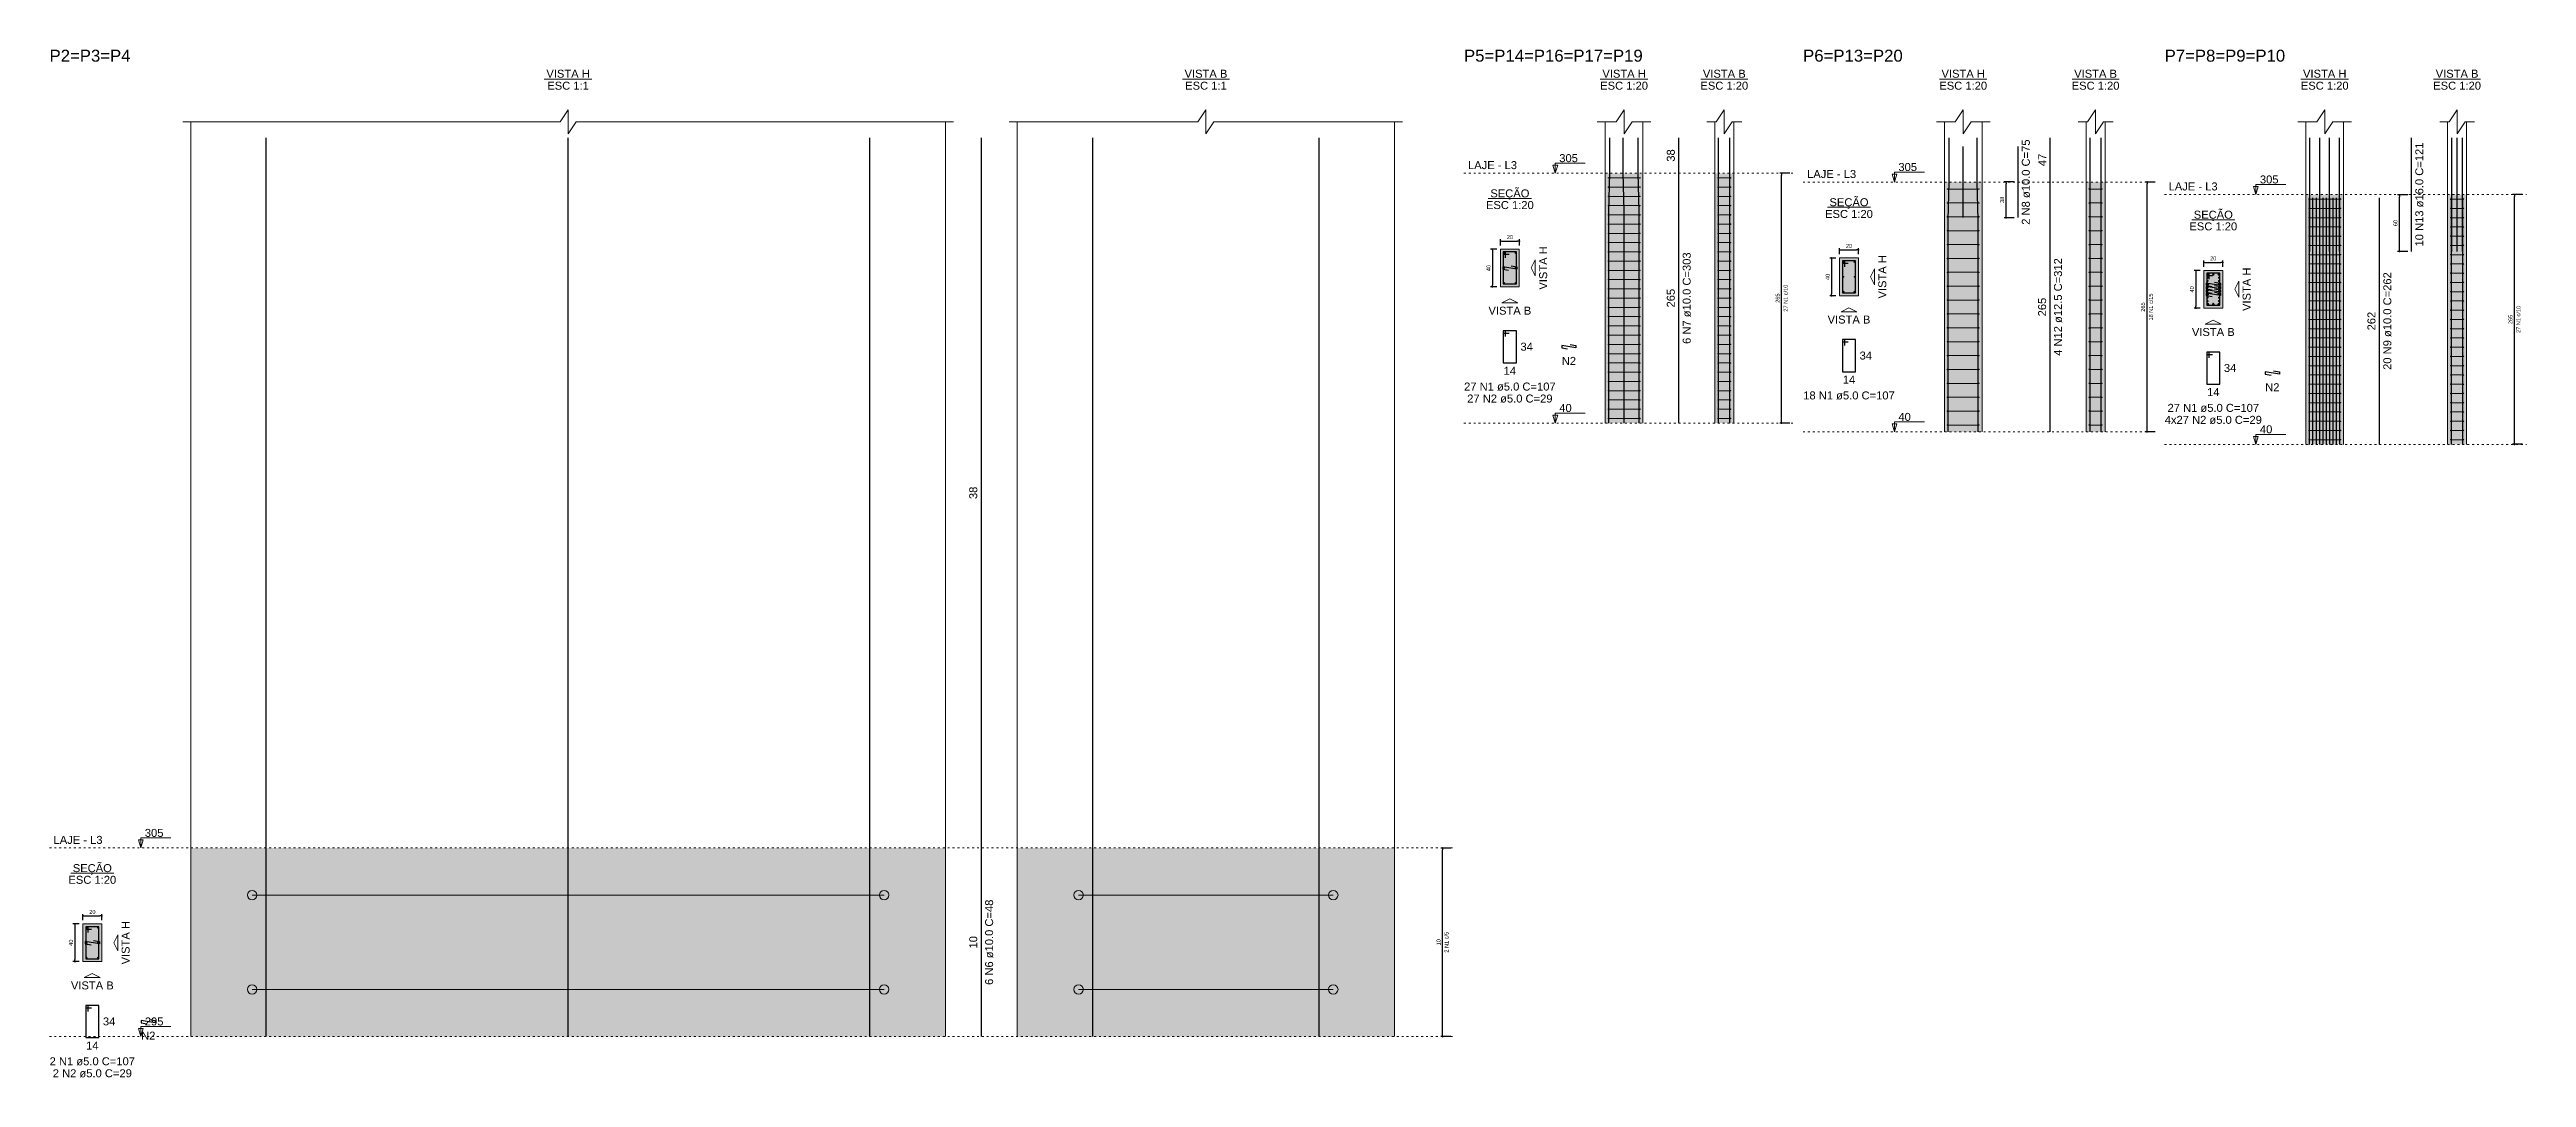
# Model space of a CAD drawing. Header units: millimetres. Extents: x 180 to 11148, y -1598 to 1045.
# Drawn here: x 2258 to 2389.3, y -6.2 to 48.3 of the extents above; entities that cross this region are included whole.
import ezdxf

# ---------------------------------------------------------------- set-up
doc = ezdxf.new("R2010")
doc.units = ezdxf.units.MM
doc.header["$MEASUREMENT"] = 0
doc.linetypes.add('DOT2', pattern=[3.175, 0, -3.175])
for name, color, linetype, lineweight in [('Descrição da armadura', 7, 'Continuous', 5), ('DT-Barras na forma', 2, 'Continuous', 30), ('DT-Barras no corte', 5, 'Continuous', 5), ('DT-Barras rebatidas', 2, 'Continuous', 30), ('DT-Cotas', 9, 'Continuous', 5), ('DT-Estribos na forma', 5, 'Continuous', 5), ('DT-Forma', 5, 'Continuous', 5), ('DT-Hachura seção pilares', 252, 'Continuous', 5), ('DT-Hachura vista pilares', 252, 'Continuous', 5), ('DT-Pontilhado', 9, 'DOT2', 5), ('DT-Textos', 7, 'Continuous', 5), ('DT-Título', 3, 'Continuous', 20), ('Textos armaduras', 7, 'Continuous', 5)]:
    doc.layers.add(name, color=color, linetype=linetype, lineweight=lineweight)
doc.styles.add('Arial', font='arial.ttf')
doc.dimstyles.new('UM_1.000000', dxfattribs={"dimtxt": 0.18, "dimasz": 0.1, "dimexe": 0.1, "dimexo": 0.2, "dimgap": 0, "dimtad": 1, "dimtih": 1, "dimtoh": 1, "dimdec": 1, "dimzin": 0, "dimdsep": 46, "dimtxsty": 'Standard', "dimcen": 0.09, "dimdle": 0.1, "dimadec": 1, "dimazin": 2, "dimtfac": 1, "dimtdec": 4, "dimtofl": 0, "dimtmove": 0, "dimatfit": 3, "dimfxl": 1, "dimtolj": 1, "dimarcsym": 0})
doc.dimstyles.new('UM_20.000000', dxfattribs={"dimtxt": 0.18, "dimasz": 0.1, "dimexe": 0.1, "dimexo": 0.2, "dimgap": 0, "dimtad": 1, "dimtih": 1, "dimtoh": 1, "dimdec": 1, "dimlfac": 20, "dimzin": 0, "dimdsep": 46, "dimtxsty": 'Standard', "dimcen": 0.09, "dimdle": 0.1, "dimadec": 1, "dimazin": 2, "dimtfac": 1, "dimtdec": 4, "dimtofl": 0, "dimtmove": 0, "dimatfit": 3, "dimfxl": 1, "dimtolj": 1, "dimarcsym": 0})

msp = doc.modelspace()

# ---------------------------------------------------------------- texts
at = {"layer": 'Descrição da armadura', "linetype": 'Continuous', "attachment_point": 8, "rotation": 90, "line_spacing_factor": 0.798, "style": 'Arial'}
for s, insert, char_height, width in [('2 N8 ø10.0 C=75', (2362.9579, 41.2468), 0.4236, 9.069495), ('10 N13 ø16.0 C=121', (2383.8149, 40.5876), 0.4236, 11.049211), ('6 N7 ø10.0 C=303', (2344.9819, 35.0927), 0.4236, 9.7294), ('4 N12 ø12.5 C=312', (2364.6623, 34.6218), 0.4236, 10.389305), ('27 N1 c/10', (2350.112, 35.0927), 0.2118, 2.869342), ('20 N9 ø10.0 C=262', (2382.1205, 33.8776), 0.4236, 10.389305), ('18 N1 c/15', (2369.4747, 34.6218), 0.2118, 2.869342), ('27 N1 c/10', (2388.955, 33.9626), 0.2118, 2.869342), ('6 N6 ø10.0 C=48', (2308.006, 0.9326), 0.4236, 9.069495), ('2 N1 c/5', (2332.1361, 0.9326), 0.2118, 2.209436)]:
    msp.add_mtext(s, dxfattribs=dict(at, insert=insert, char_height=char_height, width=width))
at = {"layer": 'Descrição da armadura', "linetype": 'Continuous', "char_height": 0.4236, "attachment_point": 8, "line_spacing_factor": 0.798, "style": 'Arial'}
for s, insert, width in [('N2', (2338.5154, 31.5526), 1.516797), ('27 N1 ø5.0 C=107', (2335.3861, 30.1811), 9.7294), ('N2', (2375.8023, 30.1559), 1.516797), ('27 N2 ø5.0 C=29', (2335.3861, 29.5457), 8.446648), ('18 N1 ø5.0 C=107', (2353.3621, 29.7102), 9.7294), ('27 N1 ø5.0 C=107', (2372.673, 29.051), 9.7294), ('4x27 N2 ø5.0 C=29', (2372.673, 28.4156), 9.613768), ('N2', (2263.2095, -4.2325), 1.516797), ('2 N1 ø5.0 C=107', (2260.2452, -5.604), 9.069495), ('2 N2 ø5.0 C=29', (2260.2452, -6.2394), 7.832061)]:
    msp.add_mtext(s, dxfattribs=dict(at, insert=insert, width=width))
at = {"layer": 'DT-Cotas', "linetype": 'Continuous', "char_height": 0.2118, "attachment_point": 8, "rotation": 90, "line_spacing_factor": 0.798, "style": 'Arial'}
for s, insert, width in [('265', (2349.6884, 35.0927), 0.989858), ('265', (2369.0511, 34.6218), 0.989858), ('265', (2388.5314, 33.9626), 0.989858), ('10', (2331.7125, 0.9326), 0.659905)]:
    msp.add_mtext(s, dxfattribs=dict(at, insert=insert, width=width))
at = {"layer": 'DT-Textos', "linetype": 'Continuous', "char_height": 0.4236, "line_spacing_factor": 0.798, "style": 'Arial'}
for s, insert, width, attachment_point in [('VISTA H', (2285.4644, 46.7781), 4.298326, 8), ('ESC 1:1', (2285.4644, 46.1427), 4.115407, 8), ('VISTA B', (2319.2768, 46.7781), 4.237353, 8), ('ESC 1:1', (2319.2768, 46.1427), 4.115407, 8), ('ESC 1:20', (2341.4403, 46.1427), 4.729993, 8), ('VISTA H', (2341.4403, 46.7781), 4.298326, 8), ('ESC 1:20', (2346.7527, 46.1427), 4.729993, 8), ('VISTA B', (2346.7527, 46.7781), 4.237353, 8), ('ESC 1:20', (2359.4163, 46.1427), 4.729993, 8), ('VISTA H', (2359.4163, 46.7781), 4.298326, 8), ('ESC 1:20', (2366.4331, 46.1427), 4.729993, 8), ('VISTA B', (2366.4331, 46.7781), 4.237353, 8), ('ESC 1:20', (2378.5789, 46.1427), 4.729993, 8), ('VISTA H', (2378.5789, 46.7781), 4.298326, 8), ('ESC 1:20', (2385.5957, 46.1427), 4.729993, 8), ('VISTA B', (2385.5957, 46.7781), 4.237353, 8), ('LAJE - L3', (2333.1656, 41.9295), 4.852479, 7), ('SEÇÃO', (2335.3864, 40.3067), 3.868817, 8), ('LAJE - L3', (2351.1415, 41.4586), 4.852479, 7), ('LAJE - L3', (2370.3042, 40.7994), 4.852479, 7), ('ESC 1:20', (2335.3861, 39.8115), 4.729993, 8), ('ESC 1:20', (2353.3621, 39.3406), 4.729993, 8), ('SEÇÃO', (2353.3624, 39.8367), 3.868817, 8), ('SEÇÃO', (2372.6734, 39.1767), 3.868817, 8), ('ESC 1:20', (2372.673, 38.6814), 4.729993, 8), ('VISTA B', (2335.3861, 34.2109), 4.237353, 8), ('VISTA B', (2353.3621, 33.74), 4.237353, 8), ('VISTA B', (2372.673, 33.0808), 4.237353, 8), ('LAJE - L3', (2258.1896, 6.1444), 4.852479, 7), ('ESC 1:20', (2260.2452, 4.0264), 4.729993, 8), ('SEÇÃO', (2260.2454, 4.5217), 3.868817, 8), ('VISTA B', (2260.2452, -1.5742), 4.237353, 8)]:
    msp.add_mtext(s, dxfattribs=dict(at, insert=insert, width=width, attachment_point=attachment_point))
at = {"layer": 'DT-Textos', "char_height": 0.4236, "attachment_point": 7, "line_spacing_factor": 0.798, "style": 'Arial'}
for s, insert, width in [('305', (2338.0046, 42.3001), 1.843758), ('305', (2355.9806, 41.8293), 1.843758), ('305', (2375.1432, 41.1701), 1.843758), ('40', (2338.0046, 29.0501), 1.229172), ('40', (2355.9806, 28.5793), 1.229172), ('40', (2375.1432, 27.9201), 1.229172), ('305', (2263.0287, 6.515), 1.843758), ('295', (2263.0287, -3.485), 1.843758)]:
    msp.add_mtext(s, dxfattribs=dict(at, insert=insert, width=width))
at = {"layer": 'DT-Textos', "linetype": 'Continuous', "char_height": 0.4236, "width": 4.298326, "attachment_point": 8, "rotation": 90, "line_spacing_factor": 0.798, "style": 'Arial'}
for insert in [(2337.3687, 36.6935), (2355.3447, 36.2226), (2374.6556, 35.5634), (2262.2278, 0.9084)]:
    msp.add_mtext('VISTA H', dxfattribs=dict(at, insert=insert))
at = {"layer": 'DT-Título', "linetype": 'Continuous', "char_height": 0.6354, "attachment_point": 7, "line_spacing_factor": 0.798, "style": 'Arial'}
for s, insert, width in [('P2=P3=P4', (2257.9778, 47.6253), 8.909431), ('P5=P14=P16=P17=P19', (2332.9538, 47.6253), 19.663339), ('P6=P13=P20', (2350.9297, 47.6253), 10.958051), ('P7=P8=P9=P10', (2370.0924, 47.6253), 13.262075)]:
    msp.add_mtext(s, dxfattribs=dict(at, insert=insert, width=width))
at = {"layer": 'Textos armaduras', "linetype": 'Continuous', "char_height": 0.4236, "attachment_point": 7, "rotation": 90, "line_spacing_factor": 0.798, "style": 'Arial'}
for s, insert, width in [('38', (2344.1347, 42.3294), 1.31981), ('47', (2363.8151, 42.094), 1.31981), ('265', (2344.1347, 34.5978), 1.979715), ('265', (2363.8151, 34.1269), 1.979715), ('262', (2381.2733, 33.3827), 1.979715), ('38', (2307.1588, 24.4369), 1.31981), ('10', (2307.1588, 0.6026), 1.31981)]:
    msp.add_mtext(s, dxfattribs=dict(at, insert=insert, width=width))
at = {"layer": 'Textos armaduras', "linetype": 'Continuous', "char_height": 0.4236, "width": 1.31981, "attachment_point": 7, "line_spacing_factor": 0.798, "style": 'Arial'}
for s, insert in [('34', (2335.9479, 32.3019)), ('34', (2353.9239, 31.831)), ('34', (2373.2348, 31.1718)), ('14', (2335.0562, 31.0283)), ('14', (2353.0321, 30.5574)), ('14', (2372.3431, 29.8982)), ('34', (2260.807, -3.4832)), ('14', (2259.9152, -4.7568))]:
    msp.add_mtext(s, dxfattribs=dict(at, insert=insert))

# ---------------------------------------------------------------- blocks, each defined once
blk = doc.blocks.new('_Dot')
at = {"color": 0, "linetype": 'ByBlock', "lineweight": -2}
blk.add_line((-0.5, 0), (-1, 0), dxfattribs=at)
at = {"color": 0, "linetype": 'ByBlock', "const_width": 0.5}
blk.add_lwpolyline([(-0.25, 0, 1), (0.25, 0, 1)], format="xyb", close=True, dxfattribs=at)
blk = doc.blocks.new('*D739')
at = {"layer": 'Defpoints', "color": 0, "transparency": 16777216}
for p in [(2259.75, 1.91), (2259.32, -0.09), (2259.75, -0.09)]:
    blk.add_point(p, dxfattribs=at)
at = {"layer": 'DT-Cotas', "color": 0, "lineweight": -2, "transparency": 16777216}
for p, q in [((2259.55, 1.91), (2259.22, 1.91)), ((2259.32, 1.81), (2259.32, 0.01)), ((2259.55, -0.09), (2259.22, -0.09))]:
    blk.add_line(p, q, dxfattribs=at)
at = {"layer": 'DT-Cotas', "color": 0, "lineweight": -2, "transparency": 16777216, "xscale": 0.1000000014901161, "yscale": 0.1000000014901161, "zscale": 0.1000000014901161}
for p, rotation in [((2259.32, 1.91), 90), ((2259.32, -0.09), 270)]:
    blk.add_blockref('_Dot', p, dxfattribs=dict(at, rotation=rotation))
at = {"layer": 'DT-Cotas', "transparency": 16777216, "insert": (2259.11, 0.91), "char_height": 0.212, "attachment_point": 5, "rotation": 90, "style": 'Arial'}
blk.add_mtext('\\A1;40', dxfattribs=at)
blk = doc.blocks.new('*D740')
at = {"layer": 'Defpoints', "color": 0, "transparency": 16777216}
for p in [(2259.75, 1.91), (2260.75, 2.33), (2260.75, 1.91)]:
    blk.add_point(p, dxfattribs=at)
at = {"layer": 'DT-Cotas', "color": 0, "lineweight": -2, "transparency": 16777216}
for p, q in [((2259.75, 2.11), (2259.75, 2.43)), ((2259.85, 2.33), (2260.65, 2.33)), ((2260.75, 2.11), (2260.75, 2.43))]:
    blk.add_line(p, q, dxfattribs=at)
at = {"layer": 'DT-Cotas', "color": 0, "lineweight": -2, "transparency": 16777216, "xscale": 0.1000000014901161, "yscale": 0.1000000014901161, "zscale": 0.1000000014901161, "rotation": 180}
blk.add_blockref('_Dot', (2259.75, 2.33), dxfattribs=at)
at = {"layer": 'DT-Cotas', "color": 0, "lineweight": -2, "transparency": 16777216, "xscale": 0.1000000014901161, "yscale": 0.1000000014901161, "zscale": 0.1000000014901161}
blk.add_blockref('_Dot', (2260.75, 2.33), dxfattribs=at)
at = {"layer": 'DT-Cotas', "transparency": 16777216, "insert": (2260.25, 2.54), "char_height": 0.212, "attachment_point": 5, "rotation": 0.0057, "style": 'Arial'}
blk.add_mtext('\\A1;20', dxfattribs=at)
blk = doc.blocks.new('*D741')
at = {"layer": 'Defpoints', "color": 0, "transparency": 16777216}
for p in [(2331.82, 5.93), (2332.45, 5.93), (2332.45, -4.07)]:
    blk.add_point(p, dxfattribs=at)
at = {"layer": 'DT-Cotas', "color": 0, "lineweight": -2, "transparency": 16777216}
for p, q in [((2332.25, 5.93), (2331.72, 5.93)), ((2331.82, -3.97), (2331.82, 5.83)), ((2332.25, -4.07), (2331.72, -4.07))]:
    blk.add_line(p, q, dxfattribs=at)
at = {"layer": 'DT-Cotas', "color": 0, "lineweight": -2, "transparency": 16777216, "xscale": 0.1000000014901161, "yscale": 0.1000000014901161, "zscale": 0.1000000014901161}
for p, rotation in [((2331.82, 5.93), 90), ((2331.82, -4.07), 270)]:
    blk.add_blockref('_Dot', p, dxfattribs=dict(at, rotation=rotation))
blk = doc.blocks.new('*D742')
at = {"layer": 'Defpoints', "color": 0, "transparency": 16777216}
for p in [(2331.82, 5.93), (2332.45, 5.93), (2332.45, -4.07)]:
    blk.add_point(p, dxfattribs=at)
at = {"layer": 'DT-Cotas', "color": 0, "lineweight": -2, "transparency": 16777216}
for p, q in [((2332.25, 5.93), (2331.72, 5.93)), ((2331.82, -3.97), (2331.82, 5.83)), ((2332.25, -4.07), (2331.72, -4.07))]:
    blk.add_line(p, q, dxfattribs=at)
at = {"layer": 'DT-Cotas', "color": 0, "lineweight": -2, "transparency": 16777216, "xscale": 0.1000000014901161, "yscale": 0.1000000014901161, "zscale": 0.1000000014901161}
for p, rotation in [((2331.82, 5.93), 90), ((2331.82, -4.07), 270)]:
    blk.add_blockref('_Dot', p, dxfattribs=dict(at, rotation=rotation))
blk = doc.blocks.new('*D743')
at = {"layer": 'Defpoints', "color": 0, "transparency": 16777216}
for p in [(2334.89, 37.69), (2334.46, 35.69), (2334.89, 35.69)]:
    blk.add_point(p, dxfattribs=at)
at = {"layer": 'DT-Cotas', "color": 0, "lineweight": -2, "transparency": 16777216}
for p, q in [((2334.69, 37.69), (2334.36, 37.69)), ((2334.46, 37.59), (2334.46, 35.79)), ((2334.69, 35.69), (2334.36, 35.69))]:
    blk.add_line(p, q, dxfattribs=at)
at = {"layer": 'DT-Cotas', "color": 0, "lineweight": -2, "transparency": 16777216, "xscale": 0.1000000014901161, "yscale": 0.1000000014901161, "zscale": 0.1000000014901161}
for p, rotation in [((2334.46, 37.69), 90), ((2334.46, 35.69), 270)]:
    blk.add_blockref('_Dot', p, dxfattribs=dict(at, rotation=rotation))
at = {"layer": 'DT-Cotas', "transparency": 16777216, "insert": (2334.25, 36.69), "char_height": 0.212, "attachment_point": 5, "rotation": 90, "style": 'Arial'}
blk.add_mtext('\\A1;40', dxfattribs=at)
blk = doc.blocks.new('*D744')
at = {"layer": 'Defpoints', "color": 0, "transparency": 16777216}
for p in [(2335.89, 38.12), (2334.89, 37.69), (2335.89, 37.69)]:
    blk.add_point(p, dxfattribs=at)
at = {"layer": 'DT-Cotas', "color": 0, "lineweight": -2, "transparency": 16777216}
for p, q in [((2334.89, 37.89), (2334.89, 38.22)), ((2334.99, 38.12), (2335.79, 38.12)), ((2335.89, 37.89), (2335.89, 38.22))]:
    blk.add_line(p, q, dxfattribs=at)
at = {"layer": 'DT-Cotas', "color": 0, "lineweight": -2, "transparency": 16777216, "xscale": 0.1000000014901161, "yscale": 0.1000000014901161, "zscale": 0.1000000014901161, "rotation": 180}
blk.add_blockref('_Dot', (2334.89, 38.12), dxfattribs=at)
at = {"layer": 'DT-Cotas', "color": 0, "lineweight": -2, "transparency": 16777216, "xscale": 0.1000000014901161, "yscale": 0.1000000014901161, "zscale": 0.1000000014901161}
blk.add_blockref('_Dot', (2335.89, 38.12), dxfattribs=at)
at = {"layer": 'DT-Cotas', "transparency": 16777216, "insert": (2335.39, 38.33), "char_height": 0.212, "attachment_point": 5, "rotation": 0.0057, "style": 'Arial'}
blk.add_mtext('\\A1;20', dxfattribs=at)
blk = doc.blocks.new('*D745')
at = {"layer": 'Defpoints', "color": 0, "transparency": 16777216}
for p in [(2349.79, 41.72), (2350.43, 41.72), (2350.43, 28.47)]:
    blk.add_point(p, dxfattribs=at)
at = {"layer": 'DT-Cotas', "color": 0, "lineweight": -2, "transparency": 16777216}
for p, q in [((2350.23, 41.72), (2349.69, 41.72)), ((2349.79, 28.57), (2349.79, 41.62)), ((2350.23, 28.47), (2349.69, 28.47))]:
    blk.add_line(p, q, dxfattribs=at)
at = {"layer": 'DT-Cotas', "color": 0, "lineweight": -2, "transparency": 16777216, "xscale": 0.1000000014901161, "yscale": 0.1000000014901161, "zscale": 0.1000000014901161}
for p, rotation in [((2349.79, 41.72), 90), ((2349.79, 28.47), 270)]:
    blk.add_blockref('_Dot', p, dxfattribs=dict(at, rotation=rotation))
blk = doc.blocks.new('*D746')
at = {"layer": 'Defpoints', "color": 0, "transparency": 16777216}
for p in [(2349.79, 41.72), (2350.43, 41.72), (2350.43, 28.47)]:
    blk.add_point(p, dxfattribs=at)
at = {"layer": 'DT-Cotas', "color": 0, "lineweight": -2, "transparency": 16777216}
for p, q in [((2350.23, 41.72), (2349.69, 41.72)), ((2349.79, 28.57), (2349.79, 41.62)), ((2350.23, 28.47), (2349.69, 28.47))]:
    blk.add_line(p, q, dxfattribs=at)
at = {"layer": 'DT-Cotas', "color": 0, "lineweight": -2, "transparency": 16777216, "xscale": 0.1000000014901161, "yscale": 0.1000000014901161, "zscale": 0.1000000014901161}
for p, rotation in [((2349.79, 41.72), 90), ((2349.79, 28.47), 270)]:
    blk.add_blockref('_Dot', p, dxfattribs=dict(at, rotation=rotation))
blk = doc.blocks.new('*D752')
at = {"layer": 'Defpoints', "color": 0, "transparency": 16777216}
for p in [(2352.86, 37.22), (2352.44, 35.22), (2352.86, 35.22)]:
    blk.add_point(p, dxfattribs=at)
at = {"layer": 'DT-Cotas', "color": 0, "lineweight": -2, "transparency": 16777216}
for p, q in [((2352.66, 37.22), (2352.34, 37.22)), ((2352.44, 37.12), (2352.44, 35.32)), ((2352.66, 35.22), (2352.34, 35.22))]:
    blk.add_line(p, q, dxfattribs=at)
at = {"layer": 'DT-Cotas', "color": 0, "lineweight": -2, "transparency": 16777216, "xscale": 0.1000000014901161, "yscale": 0.1000000014901161, "zscale": 0.1000000014901161}
for p, rotation in [((2352.44, 37.22), 90), ((2352.44, 35.22), 270)]:
    blk.add_blockref('_Dot', p, dxfattribs=dict(at, rotation=rotation))
at = {"layer": 'DT-Cotas', "transparency": 16777216, "insert": (2352.23, 36.22), "char_height": 0.212, "attachment_point": 5, "rotation": 90, "style": 'Arial'}
blk.add_mtext('\\A1;40', dxfattribs=at)
blk = doc.blocks.new('*D753')
at = {"layer": 'Defpoints', "color": 0, "transparency": 16777216}
for p in [(2352.86, 37.22), (2353.86, 37.65), (2353.86, 37.22)]:
    blk.add_point(p, dxfattribs=at)
at = {"layer": 'DT-Cotas', "color": 0, "lineweight": -2, "transparency": 16777216}
for p, q in [((2352.86, 37.42), (2352.86, 37.75)), ((2352.96, 37.65), (2353.76, 37.65)), ((2353.86, 37.42), (2353.86, 37.75))]:
    blk.add_line(p, q, dxfattribs=at)
at = {"layer": 'DT-Cotas', "color": 0, "lineweight": -2, "transparency": 16777216, "xscale": 0.1000000014901161, "yscale": 0.1000000014901161, "zscale": 0.1000000014901161, "rotation": 180}
blk.add_blockref('_Dot', (2352.86, 37.65), dxfattribs=at)
at = {"layer": 'DT-Cotas', "color": 0, "lineweight": -2, "transparency": 16777216, "xscale": 0.1000000014901161, "yscale": 0.1000000014901161, "zscale": 0.1000000014901161}
blk.add_blockref('_Dot', (2353.86, 37.65), dxfattribs=at)
at = {"layer": 'DT-Cotas', "transparency": 16777216, "insert": (2353.36, 37.86), "char_height": 0.212, "attachment_point": 5, "rotation": 0.0057, "style": 'Arial'}
blk.add_mtext('\\A1;20', dxfattribs=at)
blk = doc.blocks.new('*D754')
at = {"layer": 'Defpoints', "color": 0, "transparency": 16777216}
for p in [(2361.69, 41.26), (2362.32, 41.26), (2362.32, 39.36)]:
    blk.add_point(p, dxfattribs=at)
at = {"layer": 'DT-Cotas', "color": 0, "lineweight": -2, "transparency": 16777216}
for p, q in [((2362.12, 41.26), (2361.59, 41.26)), ((2361.69, 39.46), (2361.69, 41.16)), ((2362.12, 39.36), (2361.59, 39.36))]:
    blk.add_line(p, q, dxfattribs=at)
at = {"layer": 'DT-Cotas', "color": 0, "lineweight": -2, "transparency": 16777216, "xscale": 0.1000000014901161, "yscale": 0.1000000014901161, "zscale": 0.1000000014901161}
for p, rotation in [((2361.69, 41.26), 90), ((2361.69, 39.36), 270)]:
    blk.add_blockref('_Dot', p, dxfattribs=dict(at, rotation=rotation))
at = {"layer": 'DT-Cotas', "transparency": 16777216, "insert": (2361.48, 40.31), "char_height": 0.212, "attachment_point": 5, "rotation": 90, "style": 'Arial'}
blk.add_mtext('\\A1;38', dxfattribs=at)
blk = doc.blocks.new('*D755')
at = {"layer": 'Defpoints', "color": 0, "transparency": 16777216}
for p in [(2369.16, 41.25), (2369.79, 41.25), (2369.79, 28)]:
    blk.add_point(p, dxfattribs=at)
at = {"layer": 'DT-Cotas', "color": 0, "lineweight": -2, "transparency": 16777216}
for p, q in [((2369.59, 41.25), (2369.06, 41.25)), ((2369.16, 28.1), (2369.16, 41.15)), ((2369.59, 28), (2369.06, 28))]:
    blk.add_line(p, q, dxfattribs=at)
at = {"layer": 'DT-Cotas', "color": 0, "lineweight": -2, "transparency": 16777216, "xscale": 0.1000000014901161, "yscale": 0.1000000014901161, "zscale": 0.1000000014901161}
for p, rotation in [((2369.16, 41.25), 90), ((2369.16, 28), 270)]:
    blk.add_blockref('_Dot', p, dxfattribs=dict(at, rotation=rotation))
blk = doc.blocks.new('*D747')
at = {"layer": 'Defpoints', "color": 0, "transparency": 16777216}
for p in [(2372.17, 36.56), (2371.75, 34.56), (2372.17, 34.56)]:
    blk.add_point(p, dxfattribs=at)
at = {"layer": 'DT-Cotas', "color": 0, "lineweight": -2, "transparency": 16777216}
for p, q in [((2371.97, 36.56), (2371.65, 36.56)), ((2371.75, 36.46), (2371.75, 34.66)), ((2371.97, 34.56), (2371.65, 34.56))]:
    blk.add_line(p, q, dxfattribs=at)
at = {"layer": 'DT-Cotas', "color": 0, "lineweight": -2, "transparency": 16777216, "xscale": 0.1000000014901161, "yscale": 0.1000000014901161, "zscale": 0.1000000014901161}
for p, rotation in [((2371.75, 36.56), 90), ((2371.75, 34.56), 270)]:
    blk.add_blockref('_Dot', p, dxfattribs=dict(at, rotation=rotation))
at = {"layer": 'DT-Cotas', "transparency": 16777216, "insert": (2371.54, 35.56), "char_height": 0.212, "attachment_point": 5, "rotation": 90, "style": 'Arial'}
blk.add_mtext('\\A1;40', dxfattribs=at)
blk = doc.blocks.new('*D748')
at = {"layer": 'Defpoints', "color": 0, "transparency": 16777216}
for p in [(2373.17, 36.99), (2372.17, 36.56), (2373.17, 36.56)]:
    blk.add_point(p, dxfattribs=at)
at = {"layer": 'DT-Cotas', "color": 0, "lineweight": -2, "transparency": 16777216}
for p, q in [((2372.17, 36.76), (2372.17, 37.09)), ((2372.27, 36.99), (2373.07, 36.99)), ((2373.17, 36.76), (2373.17, 37.09))]:
    blk.add_line(p, q, dxfattribs=at)
at = {"layer": 'DT-Cotas', "color": 0, "lineweight": -2, "transparency": 16777216, "xscale": 0.1000000014901161, "yscale": 0.1000000014901161, "zscale": 0.1000000014901161, "rotation": 180}
blk.add_blockref('_Dot', (2372.17, 36.99), dxfattribs=at)
at = {"layer": 'DT-Cotas', "color": 0, "lineweight": -2, "transparency": 16777216, "xscale": 0.1000000014901161, "yscale": 0.1000000014901161, "zscale": 0.1000000014901161}
blk.add_blockref('_Dot', (2373.17, 36.99), dxfattribs=at)
at = {"layer": 'DT-Cotas', "transparency": 16777216, "insert": (2372.67, 37.2), "char_height": 0.212, "attachment_point": 5, "rotation": 0.0057, "style": 'Arial'}
blk.add_mtext('\\A1;20', dxfattribs=at)
blk = doc.blocks.new('*D749')
at = {"layer": 'Defpoints', "color": 0, "transparency": 16777216}
for p in [(2382.54, 40.57), (2383.18, 40.57), (2383.18, 37.57)]:
    blk.add_point(p, dxfattribs=at)
at = {"layer": 'DT-Cotas', "color": 0, "lineweight": -2, "transparency": 16777216}
for p, q in [((2382.98, 40.57), (2382.44, 40.57)), ((2382.54, 37.67), (2382.54, 40.47)), ((2382.98, 37.57), (2382.44, 37.57))]:
    blk.add_line(p, q, dxfattribs=at)
at = {"layer": 'DT-Cotas', "color": 0, "lineweight": -2, "transparency": 16777216, "xscale": 0.1000000014901161, "yscale": 0.1000000014901161, "zscale": 0.1000000014901161}
for p, rotation in [((2382.54, 40.57), 90), ((2382.54, 37.57), 270)]:
    blk.add_blockref('_Dot', p, dxfattribs=dict(at, rotation=rotation))
at = {"layer": 'DT-Cotas', "transparency": 16777216, "insert": (2382.33, 39.07), "char_height": 0.212, "attachment_point": 5, "rotation": 90, "style": 'Arial'}
blk.add_mtext('\\A1;60', dxfattribs=at)
blk = doc.blocks.new('*D750')
at = {"layer": 'Defpoints', "color": 0, "transparency": 16777216}
for p in [(2388.64, 40.59), (2389.27, 40.59), (2389.27, 27.34)]:
    blk.add_point(p, dxfattribs=at)
at = {"layer": 'DT-Cotas', "color": 0, "lineweight": -2, "transparency": 16777216}
for p, q in [((2389.07, 40.59), (2388.54, 40.59)), ((2388.64, 27.44), (2388.64, 40.49)), ((2389.07, 27.34), (2388.54, 27.34))]:
    blk.add_line(p, q, dxfattribs=at)
at = {"layer": 'DT-Cotas', "color": 0, "lineweight": -2, "transparency": 16777216, "xscale": 0.1000000014901161, "yscale": 0.1000000014901161, "zscale": 0.1000000014901161}
for p, rotation in [((2388.64, 40.59), 90), ((2388.64, 27.34), 270)]:
    blk.add_blockref('_Dot', p, dxfattribs=dict(at, rotation=rotation))
blk = doc.blocks.new('*D751')
at = {"layer": 'Defpoints', "color": 0, "transparency": 16777216}
for p in [(2388.64, 40.59), (2389.27, 40.59), (2389.27, 27.34)]:
    blk.add_point(p, dxfattribs=at)
at = {"layer": 'DT-Cotas', "color": 0, "lineweight": -2, "transparency": 16777216}
for p, q in [((2389.07, 40.59), (2388.54, 40.59)), ((2388.64, 27.44), (2388.64, 40.49)), ((2389.07, 27.34), (2388.54, 27.34))]:
    blk.add_line(p, q, dxfattribs=at)
at = {"layer": 'DT-Cotas', "color": 0, "lineweight": -2, "transparency": 16777216, "xscale": 0.1000000014901161, "yscale": 0.1000000014901161, "zscale": 0.1000000014901161}
for p, rotation in [((2388.64, 40.59), 90), ((2388.64, 27.34), 270)]:
    blk.add_blockref('_Dot', p, dxfattribs=dict(at, rotation=rotation))

# ---------------------------------------------------------------- dimensions: what is measured, and where the dimension line sits
at = {"layer": 'DT-Cotas'}
for base, p1, p2, dimstyle, override, picture, middle in [((2349.7943, 41.7177), (2350.4297, 28.4677), (2350.4297, 41.7177), 'UM_20.000000', {"dimtxt": 0.4236, "dimasz": 0.1, "dimexe": 0.1, "dimexo": 0.2, "dimtad": 1, "dimtih": 0, "dimtoh": 0, "dimdec": 1, "dimlfac": 20, "dimzin": 8, "dimtxsty": 'Arial', "dimblk": 'Dot', "dimblk1": 'Dot', "dimblk2": 'Dot', "dimsah": 1, "dimdle": 0.1, "dimse1": 0, "dimse2": 0, "dimclrt": 256, "dimadec": 1, "dimazin": 3, "dimtmove": 2, "dimldrblk": 'Dot'}, '*D746', (2349.3707, 35.0927)), ((2349.7943, 41.7177), (2350.4297, 28.4677), (2350.4297, 41.7177), 'UM_20.000000', {"dimtxt": 0.2118, "dimasz": 0.1, "dimexe": 0.1, "dimexo": 0.2, "dimtad": 1, "dimtih": 0, "dimtoh": 0, "dimdec": 1, "dimlfac": 20, "dimzin": 8, "dimtxsty": 'Arial', "dimblk": 'Dot', "dimblk1": 'Dot', "dimblk2": 'Dot', "dimsah": 1, "dimdle": 0.1, "dimse1": 0, "dimse2": 0, "dimclrt": 256, "dimadec": 1, "dimazin": 3, "dimtmove": 2, "dimldrblk": 'Dot'}, '*D745', (2349.5825, 35.0927)), ((2369.157, 41.2468), (2369.7924, 27.9968), (2369.7924, 41.2468), 'UM_20.000000', {"dimtxt": 0.2118, "dimasz": 0.1, "dimexe": 0.1, "dimexo": 0.2, "dimtad": 1, "dimtih": 0, "dimtoh": 0, "dimdec": 1, "dimlfac": 20, "dimzin": 8, "dimtxsty": 'Arial', "dimblk": 'Dot', "dimblk1": 'Dot', "dimblk2": 'Dot', "dimsah": 1, "dimdle": 0.1, "dimse1": 0, "dimse2": 0, "dimclrt": 256, "dimadec": 1, "dimazin": 3, "dimtmove": 2, "dimldrblk": 'Dot'}, '*D755', (2368.9452, 34.6218)), ((2388.6373, 40.5876), (2389.2727, 27.3376), (2389.2727, 40.5876), 'UM_20.000000', {"dimtxt": 0.4236, "dimasz": 0.1, "dimexe": 0.1, "dimexo": 0.2, "dimtad": 1, "dimtih": 0, "dimtoh": 0, "dimdec": 1, "dimlfac": 20, "dimzin": 8, "dimtxsty": 'Arial', "dimblk": 'Dot', "dimblk1": 'Dot', "dimblk2": 'Dot', "dimsah": 1, "dimdle": 0.1, "dimse1": 0, "dimse2": 0, "dimclrt": 256, "dimadec": 1, "dimazin": 3, "dimtmove": 2, "dimldrblk": 'Dot'}, '*D751', (2388.2137, 33.9626)), ((2388.6373, 40.5876), (2389.2727, 27.3376), (2389.2727, 40.5876), 'UM_20.000000', {"dimtxt": 0.2118, "dimasz": 0.1, "dimexe": 0.1, "dimexo": 0.2, "dimtad": 1, "dimtih": 0, "dimtoh": 0, "dimdec": 1, "dimlfac": 20, "dimzin": 8, "dimtxsty": 'Arial', "dimblk": 'Dot', "dimblk1": 'Dot', "dimblk2": 'Dot', "dimsah": 1, "dimdle": 0.1, "dimse1": 0, "dimse2": 0, "dimclrt": 256, "dimadec": 1, "dimazin": 3, "dimtmove": 2, "dimldrblk": 'Dot'}, '*D750', (2388.4255, 33.9626)), ((2331.8184, 5.9326), (2332.4538, -4.0674), (2332.4538, 5.9326), 'UM_1.000000', {"dimtxt": 0.4236, "dimasz": 0.1, "dimexe": 0.1, "dimexo": 0.2, "dimtad": 1, "dimtih": 0, "dimtoh": 0, "dimdec": 1, "dimlfac": 1, "dimzin": 8, "dimtxsty": 'Arial', "dimblk": 'Dot', "dimblk1": 'Dot', "dimblk2": 'Dot', "dimsah": 1, "dimdle": 0.1, "dimse1": 0, "dimse2": 0, "dimclrt": 256, "dimadec": 1, "dimazin": 3, "dimtmove": 2, "dimldrblk": 'Dot'}, '*D742', (2331.3948, 0.9326)), ((2331.8184, 5.9326), (2332.4538, -4.0674), (2332.4538, 5.9326), 'UM_1.000000', {"dimtxt": 0.2118, "dimasz": 0.1, "dimexe": 0.1, "dimexo": 0.2, "dimtad": 1, "dimtih": 0, "dimtoh": 0, "dimdec": 1, "dimlfac": 1, "dimzin": 8, "dimtxsty": 'Arial', "dimblk": 'Dot', "dimblk1": 'Dot', "dimblk2": 'Dot', "dimsah": 1, "dimdle": 0.1, "dimse1": 0, "dimse2": 0, "dimclrt": 256, "dimadec": 1, "dimazin": 3, "dimtmove": 2, "dimldrblk": 'Dot'}, '*D741', (2331.6066, 0.9326))]:
    dim = msp.add_linear_dim(base=base, p1=p1, p2=p2, angle=90, text=' ', dimstyle=dimstyle, override=override, dxfattribs=at)
    dim.commit()
    dim.dimension.update_dxf_attribs({"geometry": picture, "text_midpoint": middle, "dimtype": 160, "text_rotation": 90})
for base, p1, p2, picture, middle in [((2361.6871, 41.2634), (2362.3225, 39.3634), (2362.3225, 41.2634), '*D754', (2361.4753, 40.3134)), ((2382.5441, 40.5741), (2383.1795, 37.5741), (2383.1795, 40.5741), '*D749', (2382.3323, 39.0741)), ((2334.4625, 35.6935), (2334.8861, 37.6935), (2334.8861, 35.6935), '*D743', (2334.2507, 36.6935)), ((2352.4385, 35.2226), (2352.8621, 37.2226), (2352.8621, 35.2226), '*D752', (2352.2267, 36.2226)), ((2371.7494, 34.5634), (2372.173, 36.5634), (2372.173, 34.5634), '*D747', (2371.5376, 35.5634)), ((2259.3216, -0.0916), (2259.7452, 1.9084), (2259.7452, -0.0916), '*D739', (2259.1098, 0.9084))]:
    dim = msp.add_linear_dim(base=base, p1=p1, p2=p2, angle=90, dimstyle='UM_20.000000', override={"dimtxt": 0.2118, "dimasz": 0.1, "dimexe": 0.1, "dimexo": 0.2, "dimtad": 1, "dimtih": 0, "dimtoh": 0, "dimdec": 1, "dimlfac": 20, "dimzin": 8, "dimtxsty": 'Arial', "dimblk": 'Dot', "dimblk1": 'Dot', "dimblk2": 'Dot', "dimsah": 1, "dimdle": 0.1, "dimse1": 0, "dimse2": 0, "dimclrt": 256, "dimadec": 1, "dimazin": 3, "dimtmove": 2, "dimldrblk": 'Dot'}, dxfattribs=at)
    dim.commit()
    dim.dimension.update_dxf_attribs({"geometry": picture, "text_midpoint": middle, "dimtype": 160, "text_rotation": 90})
for base, p1, p2, picture, middle in [((2335.8861, 38.1171), (2334.8861, 37.6935), (2335.8861, 37.6935), '*D744', (2335.3861, 38.3289)), ((2353.8621, 37.6462), (2352.8621, 37.2226), (2353.8621, 37.2226), '*D753', (2353.3621, 37.858)), ((2373.173, 36.987), (2372.173, 36.5634), (2373.173, 36.5634), '*D748', (2372.673, 37.1988)), ((2260.7452, 2.332), (2259.7452, 1.9084), (2260.7452, 1.9084), '*D740', (2260.2452, 2.5438))]:
    dim = msp.add_linear_dim(base=base, p1=p1, p2=p2, dimstyle='UM_20.000000', override={"dimtxt": 0.2118, "dimasz": 0.1, "dimexe": 0.1, "dimexo": 0.2, "dimtad": 1, "dimtih": 0, "dimtoh": 0, "dimdec": 1, "dimlfac": 20, "dimzin": 8, "dimtxsty": 'Arial', "dimblk": 'Dot', "dimblk1": 'Dot', "dimblk2": 'Dot', "dimsah": 1, "dimdle": 0.1, "dimse1": 0, "dimse2": 0, "dimclrt": 256, "dimadec": 1, "dimazin": 3, "dimtmove": 2, "dimldrblk": 'Dot'}, dxfattribs=at)
    dim.commit()
    dim.dimension.update_dxf_attribs({"geometry": picture, "text_midpoint": middle, "dimtype": 160, "text_rotation": 0.00573})

# ---------------------------------------------------------------- hatches: boundary and pattern name
at = {"layer": 'DT-Hachura seção pilares', "linetype": 'Continuous'}
for points in [[(2334.8861, 35.6935), (2334.8861, 35.6935), (2335.8861, 35.6935), (2335.8861, 37.6935), (2334.8861, 37.6935), (2334.8861, 35.6935)], [(2352.8621, 35.2226), (2352.8621, 35.2226), (2353.8621, 35.2226), (2353.8621, 37.2226), (2352.8621, 37.2226), (2352.8621, 35.2226)], [(2372.173, 34.5634), (2372.173, 34.5634), (2373.173, 34.5634), (2373.173, 36.5634), (2372.173, 36.5634), (2372.173, 34.5634)], [(2259.7452, -0.0916), (2259.7452, -0.0916), (2260.7452, -0.0916), (2260.7452, 1.9084), (2259.7452, 1.9084), (2259.7452, -0.0916)]]:
    msp.add_hatch(color=256, dxfattribs=at).paths.add_polyline_path(points)
at = {"layer": 'DT-Hachura vista pilares', "linetype": 'Continuous'}
for points in [[(2340.4403, 28.4677), (2340.4403, 41.7177), (2342.4403, 41.7177), (2342.4403, 28.4677), (2340.4403, 28.4677)], [(2346.2527, 28.4677), (2346.2527, 41.7177), (2347.2527, 41.7177), (2347.2527, 28.4677), (2346.2527, 28.4677)], [(2358.4163, 27.9968), (2358.4163, 41.2468), (2360.4163, 41.2468), (2360.4163, 27.9968), (2358.4163, 27.9968)], [(2365.9331, 27.9968), (2365.9331, 41.2468), (2366.9331, 41.2468), (2366.9331, 27.9968), (2365.9331, 27.9968)], [(2377.5789, 27.3376), (2377.5789, 40.5876), (2379.5789, 40.5876), (2379.5789, 27.3376), (2377.5789, 27.3376)], [(2385.0957, 27.3376), (2385.0957, 40.5876), (2386.0957, 40.5876), (2386.0957, 27.3376), (2385.0957, 27.3376)], [(2265.4644, -4.0674), (2265.4644, 5.9326), (2305.4644, 5.9326), (2305.4644, -4.0674), (2265.4644, -4.0674)], [(2309.2768, -4.0674), (2309.2768, 5.9326), (2329.2768, 5.9326), (2329.2768, -4.0674), (2309.2768, -4.0674)]]:
    msp.add_hatch(color=256, dxfattribs=at).paths.add_polyline_path(points)

# ---------------------------------------------------------------- linework, layer by layer
at = {"layer": 'DT-Barras na forma'}
for points in [[(2269.4644, -4.0674), (2269.4644, 5.9326), (2269.4644, 43.6011)], [(2285.4644, -4.0674), (2285.4644, 5.9326), (2285.4644, 43.6011)], [(2301.4644, -4.0674), (2301.4644, 5.9326), (2301.4644, 43.6011)], [(2313.2768, -4.0674), (2313.2768, 5.9326), (2313.2768, 43.6011)], [(2325.2768, -4.0674), (2325.2768, 5.9326), (2325.2768, 43.6011)], [(2340.6403, 28.4677), (2340.6403, 39.7177), (2340.6903, 41.7177), (2340.6903, 43.6011)], [(2341.4403, 28.4677), (2341.4403, 39.7177), (2341.3903, 41.7177), (2341.3903, 43.6011)], [(2342.2403, 28.4677), (2342.2403, 39.7177), (2342.1903, 41.7177), (2342.1903, 43.6011)], [(2346.4527, 28.4677), (2346.4527, 39.7177), (2346.4527, 41.7177), (2346.4527, 43.6011)], [(2347.0527, 28.4677), (2347.0527, 39.7177), (2347.0527, 41.7177), (2347.0527, 43.6011)], [(2358.6225, 27.9968), (2358.6225, 39.2468), (2358.6725, 41.2468), (2358.6725, 43.6011)], [(2360.21, 27.9968), (2360.21, 39.2468), (2360.16, 41.2468), (2360.16, 43.6011)], [(2366.1393, 27.9968), (2366.1393, 39.2468), (2366.1393, 41.2468), (2366.1393, 43.6011)], [(2366.7268, 27.9968), (2366.7268, 39.2468), (2366.7268, 41.2468), (2366.7268, 43.6011)], [(2377.7939, 37.5741), (2377.7939, 43.6011)], [(2378.3172, 37.5741), (2378.3172, 43.6011)], [(2378.8406, 37.5741), (2378.8406, 43.6011)], [(2379.3639, 37.5741), (2379.3639, 43.6011)], [(2385.3107, 37.5741), (2385.3107, 43.6011)], [(2385.5957, 37.5741), (2385.5957, 43.6011)], [(2385.8807, 37.5741), (2385.8807, 43.6011)], [(2359.4163, 39.3634), (2359.4163, 43.1302)], [(2377.7789, 27.3376), (2377.7789, 40.4176)], [(2377.9567, 27.3376), (2377.9567, 40.4176)], [(2378.1345, 27.3376), (2378.1345, 40.4176)], [(2378.3122, 27.3376), (2378.3122, 40.4176)], [(2378.49, 27.3376), (2378.49, 40.4176)], [(2378.6678, 27.3376), (2378.6678, 40.4176)], [(2378.8456, 27.3376), (2378.8456, 40.4176)], [(2379.0233, 27.3376), (2379.0233, 40.4176)], [(2379.2011, 27.3376), (2379.2011, 40.4176)], [(2379.3789, 27.3376), (2379.3789, 40.4176)], [(2385.2957, 27.3376), (2385.2957, 40.4176)], [(2385.8957, 27.3376), (2385.8957, 40.4176)], [(2335.4529, 36.8074), (2335.7611, 36.756), (2335.7611, 36.631), (2335.0111, 36.756), (2335.0111, 36.631), (2335.3194, 36.5796)], [(2335.1611, 37.231), (2335.1611, 37.5435), (2335.0361, 37.5435), (2335.0361, 35.8435), (2335.7361, 35.8435), (2335.7361, 37.5435), (2335.0361, 37.5435), (2335.0361, 37.4185), (2335.3486, 37.4185)], [(2353.1371, 36.7601), (2353.1371, 37.0726), (2353.0121, 37.0726), (2353.0121, 35.3726), (2353.7121, 35.3726), (2353.7121, 37.0726), (2353.0121, 37.0726), (2353.0121, 36.9476), (2353.3246, 36.9476)], [(2372.7398, 35.944), (2373.048, 35.8926), (2373.048, 35.7676), (2372.298, 35.8926), (2372.298, 35.7676), (2372.6063, 35.7162)], [(2372.7398, 35.7662), (2373.048, 35.7148), (2373.048, 35.5898), (2372.298, 35.7148), (2372.298, 35.5898), (2372.6063, 35.5384)], [(2372.7398, 35.5884), (2373.048, 35.537), (2373.048, 35.412), (2372.298, 35.537), (2372.298, 35.412), (2372.6063, 35.3607)], [(2372.448, 36.1009), (2372.448, 36.4134), (2372.323, 36.4134), (2372.323, 34.7134), (2373.023, 34.7134), (2373.023, 36.4134), (2372.323, 36.4134), (2372.323, 36.2884), (2372.6355, 36.2884)], [(2372.7398, 35.4106), (2373.048, 35.3593), (2373.048, 35.2343), (2372.298, 35.3593), (2372.298, 35.2343), (2372.6063, 35.1829)], [(2260.0202, 1.4459), (2260.0202, 1.7584), (2259.8952, 1.7584), (2259.8952, 0.0584), (2260.5952, 0.0584), (2260.5952, 1.7584), (2259.8952, 1.7584), (2259.8952, 1.6334), (2260.2077, 1.6334)], [(2260.3119, 1.0223), (2260.6202, 0.9709), (2260.6202, 0.8459), (2259.8702, 0.9709), (2259.8702, 0.8459), (2260.1784, 0.7945)]]:
    msp.add_lwpolyline(points, dxfattribs=at)
at = {"layer": 'DT-Barras no corte'}
for p, q in [((2353.0321, 36.2226), (2353.0921, 36.2226)), ((2353.6321, 36.2226), (2353.6921, 36.2226)), ((2372.34, 36.3484), (2372.436, 36.3484)), ((2372.34, 35.8251), (2372.436, 35.8251)), ((2372.348, 36.3384), (2372.398, 36.3884)), ((2372.348, 36.3884), (2372.398, 36.3384)), ((2372.348, 36.1606), (2372.398, 36.2106)), ((2372.348, 36.2106), (2372.398, 36.1606)), ((2372.348, 35.9829), (2372.398, 36.0329)), ((2372.348, 36.0329), (2372.398, 35.9829)), ((2372.348, 35.8051), (2372.398, 35.8551)), ((2372.348, 35.8551), (2372.398, 35.8051)), ((2372.348, 35.6273), (2372.398, 35.6773)), ((2372.348, 35.6773), (2372.398, 35.6273)), ((2372.348, 35.4495), (2372.398, 35.4995)), ((2372.348, 35.4995), (2372.398, 35.4495)), ((2372.625, 36.3484), (2372.721, 36.3484)), ((2372.91, 36.3484), (2373.006, 36.3484)), ((2372.91, 35.8251), (2373.006, 35.8251)), ((2372.948, 36.3384), (2372.998, 36.3884)), ((2372.948, 36.3884), (2372.998, 36.3384)), ((2372.948, 36.1606), (2372.998, 36.2106)), ((2372.948, 36.2106), (2372.998, 36.1606)), ((2372.948, 35.9829), (2372.998, 36.0329)), ((2372.948, 36.0329), (2372.998, 35.9829)), ((2372.948, 35.8051), (2372.998, 35.8551)), ((2372.948, 35.8551), (2372.998, 35.8051)), ((2372.948, 35.6273), (2372.998, 35.6773)), ((2372.948, 35.6773), (2372.998, 35.6273)), ((2372.948, 35.4495), (2372.998, 35.4995)), ((2372.948, 35.4995), (2372.998, 35.4495)), ((2372.34, 35.3018), (2372.436, 35.3018)), ((2372.34, 34.7784), (2372.436, 34.7784)), ((2372.348, 35.2718), (2372.398, 35.3218)), ((2372.348, 35.3218), (2372.398, 35.2718)), ((2372.348, 35.094), (2372.398, 35.144)), ((2372.348, 35.144), (2372.398, 35.094)), ((2372.348, 34.9162), (2372.398, 34.9662)), ((2372.348, 34.9662), (2372.398, 34.9162)), ((2372.348, 34.7384), (2372.398, 34.7884)), ((2372.348, 34.7884), (2372.398, 34.7384)), ((2372.625, 34.7784), (2372.721, 34.7784)), ((2372.91, 35.3018), (2373.006, 35.3018)), ((2372.91, 34.7784), (2373.006, 34.7784)), ((2372.948, 35.2718), (2372.998, 35.3218)), ((2372.948, 35.3218), (2372.998, 35.2718)), ((2372.948, 35.094), (2372.998, 35.144)), ((2372.948, 35.144), (2372.998, 35.094)), ((2372.948, 34.9162), (2372.998, 34.9662)), ((2372.948, 34.9662), (2372.998, 34.9162)), ((2372.948, 34.7384), (2372.998, 34.7884)), ((2372.948, 34.7884), (2372.998, 34.7384))]:
    msp.add_line(p, q, dxfattribs=at)
for centre, radius in [((2335.0861, 37.4935), 0.025), ((2335.6861, 37.4935), 0.025), ((2353.0683, 37.0164), 0.0312), ((2353.6558, 37.0164), 0.0312), ((2335.0861, 36.6935), 0.025), ((2335.0861, 35.8935), 0.025), ((2335.6861, 36.6935), 0.025), ((2335.6861, 35.8935), 0.025), ((2353.0621, 36.2226), 0.025), ((2353.0683, 35.4289), 0.0312), ((2353.6558, 35.4289), 0.0312), ((2353.6621, 36.2226), 0.025), ((2372.373, 36.3634), 0.025), ((2372.388, 36.3484), 0.04), ((2372.373, 36.1856), 0.025), ((2372.373, 36.0079), 0.025), ((2372.388, 35.8251), 0.04), ((2372.373, 35.8301), 0.025), ((2372.373, 35.6523), 0.025), ((2372.373, 35.4745), 0.025), ((2372.673, 36.3484), 0.04), ((2372.958, 36.3484), 0.04), ((2372.958, 35.8251), 0.04), ((2372.973, 36.3634), 0.025), ((2372.973, 36.1856), 0.025), ((2372.973, 36.0079), 0.025), ((2372.973, 35.8301), 0.025), ((2372.973, 35.6523), 0.025), ((2372.973, 35.4745), 0.025), ((2372.388, 35.3018), 0.04), ((2372.373, 35.2968), 0.025), ((2372.373, 35.119), 0.025), ((2372.373, 34.9412), 0.025), ((2372.388, 34.7784), 0.04), ((2372.373, 34.7634), 0.025), ((2372.673, 34.7784), 0.04), ((2372.958, 35.3018), 0.04), ((2372.958, 34.7784), 0.04), ((2372.973, 35.2968), 0.025), ((2372.973, 35.119), 0.025), ((2372.973, 34.9412), 0.025), ((2372.973, 34.7634), 0.025), ((2259.9452, 1.7084), 0.025), ((2260.5452, 1.7084), 0.025), ((2259.9452, 0.9084), 0.025), ((2259.9452, 0.1084), 0.025), ((2260.5452, 0.9084), 0.025), ((2260.5452, 0.1084), 0.025)]:
    msp.add_circle(centre, radius, dxfattribs=at)
at = {"layer": 'DT-Barras rebatidas'}
for p, q in [((2307.3706, 5.9326), (2307.3706, 43.6011)), ((2344.3465, 41.7177), (2344.3465, 43.6011)), ((2364.0269, 41.2468), (2364.0269, 43.6011)), ((2383.1795, 37.5741), (2383.1795, 43.6011)), ((2362.3225, 39.3634), (2362.3225, 43.1302)), ((2344.3465, 28.4677), (2344.3465, 41.7177)), ((2364.0269, 27.9968), (2364.0269, 41.2468)), ((2381.4851, 27.3376), (2381.4851, 40.4176)), ((2335.1611, 33.3637), (2335.0361, 33.3637)), ((2335.0361, 33.3637), (2335.0361, 31.6637)), ((2335.7361, 33.3637), (2335.0361, 33.3637)), ((2335.0361, 33.3637), (2335.0361, 33.2387)), ((2335.0361, 33.2387), (2335.3486, 33.2387)), ((2335.1611, 33.0512), (2335.1611, 33.3637)), ((2335.7361, 31.6637), (2335.7361, 33.3637)), ((2353.1371, 32.8928), (2353.0121, 32.8928)), ((2353.0121, 32.8928), (2353.0121, 31.1928)), ((2353.7121, 32.8928), (2353.0121, 32.8928)), ((2353.0121, 32.8928), (2353.0121, 32.7678)), ((2353.1371, 32.5803), (2353.1371, 32.8928)), ((2353.7121, 31.1928), (2353.7121, 32.8928)), ((2335.0361, 31.6637), (2335.7361, 31.6637)), ((2338.8904, 32.4512), (2338.1404, 32.5762)), ((2338.1404, 32.5762), (2338.1404, 32.4512)), ((2338.1404, 32.4512), (2338.4486, 32.3998)), ((2338.5821, 32.6276), (2338.8904, 32.5762)), ((2338.8904, 32.5762), (2338.8904, 32.4512)), ((2353.0121, 32.7678), (2353.3246, 32.7678)), ((2372.448, 32.2336), (2372.323, 32.2336)), ((2372.323, 32.2336), (2372.323, 30.5336)), ((2373.023, 32.2336), (2372.323, 32.2336)), ((2372.323, 32.2336), (2372.323, 32.1086)), ((2372.323, 32.1086), (2372.6355, 32.1086)), ((2372.448, 31.9211), (2372.448, 32.2336)), ((2373.023, 30.5336), (2373.023, 32.2336)), ((2353.0121, 31.1928), (2353.7121, 31.1928)), ((2372.323, 30.5336), (2373.023, 30.5336)), ((2376.1773, 31.0545), (2375.4273, 31.1795)), ((2375.4273, 31.1795), (2375.4273, 31.0545)), ((2375.4273, 31.0545), (2375.7355, 31.0031)), ((2375.869, 31.2308), (2376.1773, 31.1795)), ((2376.1773, 31.1795), (2376.1773, 31.0545)), ((2307.3706, -4.0674), (2307.3706, 5.9326)), ((2260.0202, -2.4214), (2259.8952, -2.4214)), ((2259.8952, -2.4214), (2259.8952, -4.1214)), ((2260.5952, -2.4214), (2259.8952, -2.4214)), ((2259.8952, -2.4214), (2259.8952, -2.5464)), ((2259.8952, -2.5464), (2260.2077, -2.5464)), ((2260.0202, -2.7339), (2260.0202, -2.4214)), ((2260.5952, -4.1214), (2260.5952, -2.4214)), ((2263.5845, -3.3339), (2262.8345, -3.2089)), ((2262.8345, -3.2089), (2262.8345, -3.3339)), ((2262.8345, -3.3339), (2263.1427, -3.3853)), ((2263.2762, -3.1575), (2263.5845, -3.2089)), ((2263.5845, -3.2089), (2263.5845, -3.3339)), ((2259.8952, -4.1214), (2260.5952, -4.1214))]:
    msp.add_line(p, q, dxfattribs=at)
at = {"layer": 'DT-Cotas'}
for points in [[(2265.0408, 44.4483), (2285.0408, 44.4483), (2285.4644, 45.0837), (2285.4644, 43.8129), (2285.888, 44.4483), (2305.888, 44.4483)], [(2308.8532, 44.4483), (2318.8532, 44.4483), (2319.2768, 45.0837), (2319.2768, 43.8129), (2319.7004, 44.4483), (2329.7004, 44.4483)], [(2340.0167, 44.4483), (2341.0167, 44.4483), (2341.4403, 45.0837), (2341.4403, 43.8129), (2341.8639, 44.4483), (2342.8639, 44.4483)], [(2345.8291, 44.4483), (2346.3291, 44.4483), (2346.7527, 45.0837), (2346.7527, 43.8129), (2347.1763, 44.4483), (2347.6763, 44.4483)], [(2357.9927, 44.4483), (2358.9927, 44.4483), (2359.4163, 45.0837), (2359.4163, 43.8129), (2359.8399, 44.4483), (2360.8399, 44.4483)], [(2365.5095, 44.4483), (2366.0095, 44.4483), (2366.4331, 45.0837), (2366.4331, 43.8129), (2366.8567, 44.4483), (2367.3567, 44.4483)], [(2377.1553, 44.4483), (2378.1553, 44.4483), (2378.5789, 45.0837), (2378.5789, 43.8129), (2379.0025, 44.4483), (2380.0025, 44.4483)], [(2384.6721, 44.4483), (2385.1721, 44.4483), (2385.5957, 45.0837), (2385.5957, 43.8129), (2386.0193, 44.4483), (2386.5193, 44.4483)]]:
    msp.add_lwpolyline(points, dxfattribs=at)
at = {"layer": 'DT-Estribos na forma'}
for p, q in [((2340.6028, 41.4723), (2342.2778, 41.4723)), ((2340.6028, 40.9816), (2342.2778, 40.9816)), ((2346.4152, 41.4723), (2347.0902, 41.4723)), ((2346.4152, 40.9816), (2347.0902, 40.9816)), ((2358.5788, 40.8788), (2360.2538, 40.8788)), ((2366.0956, 40.8788), (2366.7706, 40.8788)), ((2340.6028, 40.4908), (2342.2778, 40.4908)), ((2340.6028, 40.0001), (2342.2778, 40.0001)), ((2340.6028, 39.5093), (2342.2778, 39.5093)), ((2346.4152, 40.4908), (2347.0902, 40.4908)), ((2346.4152, 40.0001), (2347.0902, 40.0001)), ((2346.4152, 39.5093), (2347.0902, 39.5093)), ((2358.5788, 40.1427), (2360.2538, 40.1427)), ((2358.5788, 39.4065), (2360.2538, 39.4065)), ((2366.0956, 40.1427), (2366.7706, 40.1427)), ((2366.0956, 39.4065), (2366.7706, 39.4065)), ((2377.7414, 40.3423), (2379.4164, 40.3423)), ((2377.7414, 39.8515), (2379.4164, 39.8515)), ((2385.2582, 40.3423), (2385.9332, 40.3423)), ((2385.2582, 39.8515), (2385.9332, 39.8515)), ((2340.6028, 39.0186), (2342.2778, 39.0186)), ((2340.6028, 38.5279), (2342.2778, 38.5279)), ((2346.4152, 39.0186), (2347.0902, 39.0186)), ((2346.4152, 38.5279), (2347.0902, 38.5279)), ((2358.5788, 38.6704), (2360.2538, 38.6704)), ((2366.0956, 38.6704), (2366.7706, 38.6704)), ((2377.7414, 39.3608), (2379.4164, 39.3608)), ((2377.7414, 38.87), (2379.4164, 38.87)), ((2377.7414, 38.3793), (2379.4164, 38.3793)), ((2385.2582, 39.3608), (2385.9332, 39.3608)), ((2385.2582, 38.87), (2385.9332, 38.87)), ((2385.2582, 38.3793), (2385.9332, 38.3793)), ((2340.6028, 38.0371), (2342.2778, 38.0371)), ((2340.6028, 37.5464), (2342.2778, 37.5464)), ((2340.6028, 37.0556), (2342.2778, 37.0556)), ((2346.4152, 38.0371), (2347.0902, 38.0371)), ((2346.4152, 37.5464), (2347.0902, 37.5464)), ((2346.4152, 37.0556), (2347.0902, 37.0556)), ((2358.5788, 37.9343), (2360.2538, 37.9343)), ((2358.5788, 37.1982), (2360.2538, 37.1982)), ((2366.0956, 37.9343), (2366.7706, 37.9343)), ((2366.0956, 37.1982), (2366.7706, 37.1982)), ((2377.7414, 37.8886), (2379.4164, 37.8886)), ((2377.7414, 37.3978), (2379.4164, 37.3978)), ((2377.7414, 36.9071), (2379.4164, 36.9071)), ((2385.2582, 37.8886), (2385.9332, 37.8886)), ((2385.2582, 37.3978), (2385.9332, 37.3978)), ((2385.2582, 36.9071), (2385.9332, 36.9071)), ((2340.6028, 36.5649), (2342.2778, 36.5649)), ((2340.6028, 36.0742), (2342.2778, 36.0742)), ((2340.6028, 35.5834), (2342.2778, 35.5834)), ((2346.4152, 36.5649), (2347.0902, 36.5649)), ((2346.4152, 36.0742), (2347.0902, 36.0742)), ((2346.4152, 35.5834), (2347.0902, 35.5834)), ((2358.5788, 36.4621), (2360.2538, 36.4621)), ((2358.5788, 35.726), (2360.2538, 35.726)), ((2366.0956, 36.4621), (2366.7706, 36.4621)), ((2366.0956, 35.726), (2366.7706, 35.726)), ((2377.7414, 36.4163), (2379.4164, 36.4163)), ((2377.7414, 35.9256), (2379.4164, 35.9256)), ((2385.2582, 36.4163), (2385.9332, 36.4163)), ((2385.2582, 35.9256), (2385.9332, 35.9256)), ((2340.6028, 35.0927), (2342.2778, 35.0927)), ((2340.6028, 34.6019), (2342.2778, 34.6019)), ((2346.4152, 35.0927), (2347.0902, 35.0927)), ((2346.4152, 34.6019), (2347.0902, 34.6019)), ((2358.5788, 34.9899), (2360.2538, 34.9899)), ((2358.5788, 34.2538), (2360.2538, 34.2538)), ((2366.0956, 34.9899), (2366.7706, 34.9899)), ((2366.0956, 34.2538), (2366.7706, 34.2538)), ((2377.7414, 35.4348), (2379.4164, 35.4348)), ((2377.7414, 34.9441), (2379.4164, 34.9441)), ((2377.7414, 34.4534), (2379.4164, 34.4534)), ((2385.2582, 35.4348), (2385.9332, 35.4348)), ((2385.2582, 34.9441), (2385.9332, 34.9441)), ((2385.2582, 34.4534), (2385.9332, 34.4534)), ((2340.6028, 34.1112), (2342.2778, 34.1112)), ((2340.6028, 33.6205), (2342.2778, 33.6205)), ((2340.6028, 33.1297), (2342.2778, 33.1297)), ((2346.4152, 34.1112), (2347.0902, 34.1112)), ((2346.4152, 33.6205), (2347.0902, 33.6205)), ((2346.4152, 33.1297), (2347.0902, 33.1297)), ((2358.5788, 33.5177), (2360.2538, 33.5177)), ((2366.0956, 33.5177), (2366.7706, 33.5177)), ((2377.7414, 33.9626), (2379.4164, 33.9626)), ((2377.7414, 33.4719), (2379.4164, 33.4719)), ((2377.7414, 32.9811), (2379.4164, 32.9811)), ((2385.2582, 33.9626), (2385.9332, 33.9626)), ((2385.2582, 33.4719), (2385.9332, 33.4719)), ((2385.2582, 32.9811), (2385.9332, 32.9811)), ((2340.6028, 32.639), (2342.2778, 32.639)), ((2340.6028, 32.1482), (2342.2778, 32.1482)), ((2340.6028, 31.6575), (2342.2778, 31.6575)), ((2346.4152, 32.639), (2347.0902, 32.639)), ((2346.4152, 32.1482), (2347.0902, 32.1482)), ((2346.4152, 31.6575), (2347.0902, 31.6575)), ((2358.5788, 32.7815), (2360.2538, 32.7815)), ((2358.5788, 32.0454), (2360.2538, 32.0454)), ((2366.0956, 32.7815), (2366.7706, 32.7815)), ((2366.0956, 32.0454), (2366.7706, 32.0454)), ((2377.7414, 32.4904), (2379.4164, 32.4904)), ((2377.7414, 31.9997), (2379.4164, 31.9997)), ((2385.2582, 32.4904), (2385.9332, 32.4904)), ((2385.2582, 31.9997), (2385.9332, 31.9997)), ((2340.6028, 31.1668), (2342.2778, 31.1668)), ((2340.6028, 30.676), (2342.2778, 30.676)), ((2346.4152, 31.1668), (2347.0902, 31.1668)), ((2346.4152, 30.676), (2347.0902, 30.676)), ((2358.5788, 31.3093), (2360.2538, 31.3093)), ((2358.5788, 30.5732), (2360.2538, 30.5732)), ((2366.0956, 31.3093), (2366.7706, 31.3093)), ((2366.0956, 30.5732), (2366.7706, 30.5732)), ((2377.7414, 31.5089), (2379.4164, 31.5089)), ((2377.7414, 31.0182), (2379.4164, 31.0182)), ((2377.7414, 30.5274), (2379.4164, 30.5274)), ((2385.2582, 31.5089), (2385.9332, 31.5089)), ((2385.2582, 31.0182), (2385.9332, 31.0182)), ((2385.2582, 30.5274), (2385.9332, 30.5274)), ((2340.6028, 30.1853), (2342.2778, 30.1853)), ((2340.6028, 29.6945), (2342.2778, 29.6945)), ((2340.6028, 29.2038), (2342.2778, 29.2038)), ((2346.4152, 30.1853), (2347.0902, 30.1853)), ((2346.4152, 29.6945), (2347.0902, 29.6945)), ((2346.4152, 29.2038), (2347.0902, 29.2038)), ((2358.5788, 29.8371), (2360.2538, 29.8371)), ((2358.5788, 29.101), (2360.2538, 29.101)), ((2366.0956, 29.8371), (2366.7706, 29.8371)), ((2366.0956, 29.101), (2366.7706, 29.101)), ((2377.7414, 30.0367), (2379.4164, 30.0367)), ((2377.7414, 29.546), (2379.4164, 29.546)), ((2377.7414, 29.0552), (2379.4164, 29.0552)), ((2385.2582, 30.0367), (2385.9332, 30.0367)), ((2385.2582, 29.546), (2385.9332, 29.546)), ((2385.2582, 29.0552), (2385.9332, 29.0552)), ((2340.6028, 28.7131), (2342.2778, 28.7131)), ((2346.4152, 28.7131), (2347.0902, 28.7131)), ((2358.5788, 28.3649), (2360.2538, 28.3649)), ((2366.0956, 28.3649), (2366.7706, 28.3649)), ((2377.7414, 28.5645), (2379.4164, 28.5645)), ((2377.7414, 28.0737), (2379.4164, 28.0737)), ((2377.7414, 27.583), (2379.4164, 27.583)), ((2385.2582, 28.5645), (2385.9332, 28.5645)), ((2385.2582, 28.0737), (2385.9332, 28.0737)), ((2385.2582, 27.583), (2385.9332, 27.583)), ((2268.7144, 3.4326), (2302.2144, 3.4326)), ((2312.5268, 3.4326), (2326.0268, 3.4326)), ((2268.7144, -1.5674), (2302.2144, -1.5674)), ((2312.5268, -1.5674), (2326.0268, -1.5674))]:
    msp.add_line(p, q, dxfattribs=at)
for centre, radius in [((2340.6028, 41.4723), 0.0125), ((2340.6028, 40.9816), 0.0125), ((2342.2778, 41.4723), 0.0125), ((2342.2778, 40.9816), 0.0125), ((2346.4152, 41.4723), 0.0125), ((2346.4152, 40.9816), 0.0125), ((2347.0902, 41.4723), 0.0125), ((2347.0902, 40.9816), 0.0125), ((2358.5788, 40.8788), 0.0125), ((2360.2538, 40.8788), 0.0125), ((2366.0956, 40.8788), 0.0125), ((2366.7706, 40.8788), 0.0125), ((2340.6028, 40.4908), 0.0125), ((2340.6028, 40.0001), 0.0125), ((2340.6028, 39.5093), 0.0125), ((2342.2778, 40.4908), 0.0125), ((2342.2778, 40.0001), 0.0125), ((2342.2778, 39.5093), 0.0125), ((2346.4152, 40.4908), 0.0125), ((2346.4152, 40.0001), 0.0125), ((2346.4152, 39.5093), 0.0125), ((2347.0902, 40.4908), 0.0125), ((2347.0902, 40.0001), 0.0125), ((2347.0902, 39.5093), 0.0125), ((2358.5788, 40.1427), 0.0125), ((2358.5788, 39.4065), 0.0125), ((2360.2538, 40.1427), 0.0125), ((2360.2538, 39.4065), 0.0125), ((2366.0956, 40.1427), 0.0125), ((2366.0956, 39.4065), 0.0125), ((2366.7706, 40.1427), 0.0125), ((2366.7706, 39.4065), 0.0125), ((2377.7414, 40.3423), 0.0125), ((2377.7414, 39.8515), 0.0125), ((2379.4164, 40.3423), 0.0125), ((2379.4164, 39.8515), 0.0125), ((2385.2582, 40.3423), 0.0125), ((2385.2582, 39.8515), 0.0125), ((2385.9332, 40.3423), 0.0125), ((2385.9332, 39.8515), 0.0125), ((2340.6028, 39.0186), 0.0125), ((2340.6028, 38.5279), 0.0125), ((2342.2778, 39.0186), 0.0125), ((2342.2778, 38.5279), 0.0125), ((2346.4152, 39.0186), 0.0125), ((2346.4152, 38.5279), 0.0125), ((2347.0902, 39.0186), 0.0125), ((2347.0902, 38.5279), 0.0125), ((2358.5788, 38.6704), 0.0125), ((2360.2538, 38.6704), 0.0125), ((2366.0956, 38.6704), 0.0125), ((2366.7706, 38.6704), 0.0125), ((2377.7414, 39.3608), 0.0125), ((2377.7414, 38.87), 0.0125), ((2377.7414, 38.3793), 0.0125), ((2379.4164, 39.3608), 0.0125), ((2379.4164, 38.87), 0.0125), ((2379.4164, 38.3793), 0.0125), ((2385.2582, 39.3608), 0.0125), ((2385.2582, 38.87), 0.0125), ((2385.2582, 38.3793), 0.0125), ((2385.9332, 39.3608), 0.0125), ((2385.9332, 38.87), 0.0125), ((2385.9332, 38.3793), 0.0125), ((2340.6028, 38.0371), 0.0125), ((2340.6028, 37.5464), 0.0125), ((2340.6028, 37.0556), 0.0125), ((2342.2778, 38.0371), 0.0125), ((2342.2778, 37.5464), 0.0125), ((2342.2778, 37.0556), 0.0125), ((2346.4152, 38.0371), 0.0125), ((2346.4152, 37.5464), 0.0125), ((2346.4152, 37.0556), 0.0125), ((2347.0902, 38.0371), 0.0125), ((2347.0902, 37.5464), 0.0125), ((2347.0902, 37.0556), 0.0125), ((2358.5788, 37.9343), 0.0125), ((2358.5788, 37.1982), 0.0125), ((2360.2538, 37.9343), 0.0125), ((2360.2538, 37.1982), 0.0125), ((2366.0956, 37.9343), 0.0125), ((2366.0956, 37.1982), 0.0125), ((2366.7706, 37.9343), 0.0125), ((2366.7706, 37.1982), 0.0125), ((2377.7414, 37.8886), 0.0125), ((2377.7414, 37.3978), 0.0125), ((2377.7414, 36.9071), 0.0125), ((2379.4164, 37.8886), 0.0125), ((2379.4164, 37.3978), 0.0125), ((2379.4164, 36.9071), 0.0125), ((2385.2582, 37.8886), 0.0125), ((2385.2582, 37.3978), 0.0125), ((2385.2582, 36.9071), 0.0125), ((2385.9332, 37.8886), 0.0125), ((2385.9332, 37.3978), 0.0125), ((2385.9332, 36.9071), 0.0125), ((2340.6028, 36.5649), 0.0125), ((2340.6028, 36.0742), 0.0125), ((2340.6028, 35.5834), 0.0125), ((2342.2778, 36.5649), 0.0125), ((2342.2778, 36.0742), 0.0125), ((2342.2778, 35.5834), 0.0125), ((2346.4152, 36.5649), 0.0125), ((2346.4152, 36.0742), 0.0125), ((2346.4152, 35.5834), 0.0125), ((2347.0902, 36.5649), 0.0125), ((2347.0902, 36.0742), 0.0125), ((2347.0902, 35.5834), 0.0125), ((2358.5788, 36.4621), 0.0125), ((2358.5788, 35.726), 0.0125), ((2360.2538, 36.4621), 0.0125), ((2360.2538, 35.726), 0.0125), ((2366.0956, 36.4621), 0.0125), ((2366.0956, 35.726), 0.0125), ((2366.7706, 36.4621), 0.0125), ((2366.7706, 35.726), 0.0125), ((2377.7414, 36.4163), 0.0125), ((2377.7414, 35.9256), 0.0125), ((2379.4164, 36.4163), 0.0125), ((2379.4164, 35.9256), 0.0125), ((2385.2582, 36.4163), 0.0125), ((2385.2582, 35.9256), 0.0125), ((2385.9332, 36.4163), 0.0125), ((2385.9332, 35.9256), 0.0125), ((2340.6028, 35.0927), 0.0125), ((2340.6028, 34.6019), 0.0125), ((2342.2778, 35.0927), 0.0125), ((2342.2778, 34.6019), 0.0125), ((2346.4152, 35.0927), 0.0125), ((2346.4152, 34.6019), 0.0125), ((2347.0902, 35.0927), 0.0125), ((2347.0902, 34.6019), 0.0125), ((2358.5788, 34.9899), 0.0125), ((2358.5788, 34.2538), 0.0125), ((2360.2538, 34.9899), 0.0125), ((2360.2538, 34.2538), 0.0125), ((2366.0956, 34.9899), 0.0125), ((2366.0956, 34.2538), 0.0125), ((2366.7706, 34.9899), 0.0125), ((2366.7706, 34.2538), 0.0125), ((2377.7414, 35.4348), 0.0125), ((2377.7414, 34.9441), 0.0125), ((2377.7414, 34.4534), 0.0125), ((2379.4164, 35.4348), 0.0125), ((2379.4164, 34.9441), 0.0125), ((2379.4164, 34.4534), 0.0125), ((2385.2582, 35.4348), 0.0125), ((2385.2582, 34.9441), 0.0125), ((2385.2582, 34.4534), 0.0125), ((2385.9332, 35.4348), 0.0125), ((2385.9332, 34.9441), 0.0125), ((2385.9332, 34.4534), 0.0125), ((2340.6028, 34.1112), 0.0125), ((2340.6028, 33.6205), 0.0125), ((2340.6028, 33.1297), 0.0125), ((2342.2778, 34.1112), 0.0125), ((2342.2778, 33.6205), 0.0125), ((2342.2778, 33.1297), 0.0125), ((2346.4152, 34.1112), 0.0125), ((2346.4152, 33.6205), 0.0125), ((2346.4152, 33.1297), 0.0125), ((2347.0902, 34.1112), 0.0125), ((2347.0902, 33.6205), 0.0125), ((2347.0902, 33.1297), 0.0125), ((2358.5788, 33.5177), 0.0125), ((2360.2538, 33.5177), 0.0125), ((2366.0956, 33.5177), 0.0125), ((2366.7706, 33.5177), 0.0125), ((2377.7414, 33.9626), 0.0125), ((2377.7414, 33.4719), 0.0125), ((2377.7414, 32.9811), 0.0125), ((2379.4164, 33.9626), 0.0125), ((2379.4164, 33.4719), 0.0125), ((2379.4164, 32.9811), 0.0125), ((2385.2582, 33.9626), 0.0125), ((2385.2582, 33.4719), 0.0125), ((2385.2582, 32.9811), 0.0125), ((2385.9332, 33.9626), 0.0125), ((2385.9332, 33.4719), 0.0125), ((2385.9332, 32.9811), 0.0125), ((2340.6028, 32.639), 0.0125), ((2340.6028, 32.1482), 0.0125), ((2340.6028, 31.6575), 0.0125), ((2342.2778, 32.639), 0.0125), ((2342.2778, 32.1482), 0.0125), ((2342.2778, 31.6575), 0.0125), ((2346.4152, 32.639), 0.0125), ((2346.4152, 32.1482), 0.0125), ((2346.4152, 31.6575), 0.0125), ((2347.0902, 32.639), 0.0125), ((2347.0902, 32.1482), 0.0125), ((2347.0902, 31.6575), 0.0125), ((2358.5788, 32.7815), 0.0125), ((2358.5788, 32.0454), 0.0125), ((2360.2538, 32.7815), 0.0125), ((2360.2538, 32.0454), 0.0125), ((2366.0956, 32.7815), 0.0125), ((2366.0956, 32.0454), 0.0125), ((2366.7706, 32.7815), 0.0125), ((2366.7706, 32.0454), 0.0125), ((2377.7414, 32.4904), 0.0125), ((2377.7414, 31.9997), 0.0125), ((2377.7414, 31.5089), 0.0125), ((2379.4164, 32.4904), 0.0125), ((2379.4164, 31.9997), 0.0125), ((2379.4164, 31.5089), 0.0125), ((2385.2582, 32.4904), 0.0125), ((2385.2582, 31.9997), 0.0125), ((2385.2582, 31.5089), 0.0125), ((2385.9332, 32.4904), 0.0125), ((2385.9332, 31.9997), 0.0125), ((2385.9332, 31.5089), 0.0125), ((2340.6028, 31.1668), 0.0125), ((2340.6028, 30.676), 0.0125), ((2342.2778, 31.1668), 0.0125), ((2342.2778, 30.676), 0.0125), ((2346.4152, 31.1668), 0.0125), ((2346.4152, 30.676), 0.0125), ((2347.0902, 31.1668), 0.0125), ((2347.0902, 30.676), 0.0125), ((2358.5788, 31.3093), 0.0125), ((2358.5788, 30.5732), 0.0125), ((2360.2538, 31.3093), 0.0125), ((2360.2538, 30.5732), 0.0125), ((2366.0956, 31.3093), 0.0125), ((2366.0956, 30.5732), 0.0125), ((2366.7706, 31.3093), 0.0125), ((2366.7706, 30.5732), 0.0125), ((2377.7414, 31.0182), 0.0125), ((2377.7414, 30.5274), 0.0125), ((2379.4164, 31.0182), 0.0125), ((2379.4164, 30.5274), 0.0125), ((2385.2582, 31.0182), 0.0125), ((2385.2582, 30.5274), 0.0125), ((2385.9332, 31.0182), 0.0125), ((2385.9332, 30.5274), 0.0125), ((2340.6028, 30.1853), 0.0125), ((2340.6028, 29.6945), 0.0125), ((2340.6028, 29.2038), 0.0125), ((2342.2778, 30.1853), 0.0125), ((2342.2778, 29.6945), 0.0125), ((2342.2778, 29.2038), 0.0125), ((2346.4152, 30.1853), 0.0125), ((2346.4152, 29.6945), 0.0125), ((2346.4152, 29.2038), 0.0125), ((2347.0902, 30.1853), 0.0125), ((2347.0902, 29.6945), 0.0125), ((2347.0902, 29.2038), 0.0125), ((2358.5788, 29.8371), 0.0125), ((2358.5788, 29.101), 0.0125), ((2360.2538, 29.8371), 0.0125), ((2360.2538, 29.101), 0.0125), ((2366.0956, 29.8371), 0.0125), ((2366.0956, 29.101), 0.0125), ((2366.7706, 29.8371), 0.0125), ((2366.7706, 29.101), 0.0125), ((2377.7414, 30.0367), 0.0125), ((2377.7414, 29.546), 0.0125), ((2377.7414, 29.0552), 0.0125), ((2379.4164, 30.0367), 0.0125), ((2379.4164, 29.546), 0.0125), ((2379.4164, 29.0552), 0.0125), ((2385.2582, 30.0367), 0.0125), ((2385.2582, 29.546), 0.0125), ((2385.2582, 29.0552), 0.0125), ((2385.9332, 30.0367), 0.0125), ((2385.9332, 29.546), 0.0125), ((2385.9332, 29.0552), 0.0125), ((2340.6028, 28.7131), 0.0125), ((2342.2778, 28.7131), 0.0125), ((2346.4152, 28.7131), 0.0125), ((2347.0902, 28.7131), 0.0125), ((2358.5788, 28.3649), 0.0125), ((2360.2538, 28.3649), 0.0125), ((2366.0956, 28.3649), 0.0125), ((2366.7706, 28.3649), 0.0125), ((2377.7414, 28.5645), 0.0125), ((2377.7414, 28.0737), 0.0125), ((2377.7414, 27.583), 0.0125), ((2379.4164, 28.5645), 0.0125), ((2379.4164, 28.0737), 0.0125), ((2379.4164, 27.583), 0.0125), ((2385.2582, 28.5645), 0.0125), ((2385.2582, 28.0737), 0.0125), ((2385.2582, 27.583), 0.0125), ((2385.9332, 28.5645), 0.0125), ((2385.9332, 28.0737), 0.0125), ((2385.9332, 27.583), 0.0125), ((2268.7144, 3.4326), 0.25), ((2302.2144, 3.4326), 0.25), ((2312.5268, 3.4326), 0.25), ((2326.0268, 3.4326), 0.25), ((2268.7144, -1.5674), 0.25), ((2302.2144, -1.5674), 0.25), ((2312.5268, -1.5674), 0.25), ((2326.0268, -1.5674), 0.25)]:
    msp.add_circle(centre, radius, dxfattribs=at)
at = {"layer": 'DT-Forma'}
for p, q in [((2265.4644, 5.9326), (2265.4644, 44.4483)), ((2305.4644, 5.9326), (2305.4644, 44.4483)), ((2309.2768, 5.9326), (2309.2768, 44.4483)), ((2329.2768, 5.9326), (2329.2768, 44.4483)), ((2340.4403, 41.7177), (2340.4403, 44.4483)), ((2342.4403, 41.7177), (2342.4403, 44.4483)), ((2346.2527, 41.7177), (2346.2527, 44.4483)), ((2347.2527, 41.7177), (2347.2527, 44.4483)), ((2358.4163, 41.2468), (2358.4163, 44.4483)), ((2360.4163, 41.2468), (2360.4163, 44.4483)), ((2365.9331, 41.2468), (2365.9331, 44.4483)), ((2366.9331, 41.2468), (2366.9331, 44.4483)), ((2377.5789, 40.5876), (2377.5789, 44.4483)), ((2379.5789, 40.5876), (2379.5789, 44.4483)), ((2385.0957, 40.5876), (2385.0957, 44.4483)), ((2386.0957, 40.5876), (2386.0957, 44.4483)), ((2340.4403, 28.4677), (2340.4403, 41.7177)), ((2342.4403, 28.4677), (2342.4403, 41.7177)), ((2346.2527, 28.4677), (2346.2527, 41.7177)), ((2347.2527, 28.4677), (2347.2527, 41.7177)), ((2358.4163, 27.9968), (2358.4163, 41.2468)), ((2360.4163, 27.9968), (2360.4163, 41.2468)), ((2365.9331, 27.9968), (2365.9331, 41.2468)), ((2366.9331, 27.9968), (2366.9331, 41.2468)), ((2377.5789, 27.3376), (2377.5789, 40.5876)), ((2379.5789, 27.3376), (2379.5789, 40.5876)), ((2385.0957, 27.3376), (2385.0957, 40.5876)), ((2386.0957, 27.3376), (2386.0957, 40.5876)), ((2265.4644, -4.0674), (2265.4644, 5.9326)), ((2305.4644, -4.0674), (2305.4644, 5.9326)), ((2309.2768, -4.0674), (2309.2768, 5.9326)), ((2329.2768, -4.0674), (2329.2768, 5.9326))]:
    msp.add_line(p, q, dxfattribs=at)
for points in [[(2334.8861, 35.6935), (2335.8861, 35.6935), (2335.8861, 37.6935), (2334.8861, 37.6935), (2334.8861, 35.6935)], [(2352.8621, 35.2226), (2353.8621, 35.2226), (2353.8621, 37.2226), (2352.8621, 37.2226), (2352.8621, 35.2226)], [(2372.173, 34.5634), (2373.173, 34.5634), (2373.173, 36.5634), (2372.173, 36.5634), (2372.173, 34.5634)], [(2259.7452, -0.0916), (2260.7452, -0.0916), (2260.7452, 1.9084), (2259.7452, 1.9084), (2259.7452, -0.0916)]]:
    msp.add_lwpolyline(points, close=True, dxfattribs=at)
at = {"layer": 'DT-Pontilhado', "ltscale": 0.05}
for p, q in [((2332.9538, 41.7177), (2350.4297, 41.7177)), ((2350.9297, 41.2468), (2369.4747, 41.2468)), ((2370.0924, 40.5876), (2389.2727, 40.5876)), ((2332.9538, 28.4677), (2350.4297, 28.4677)), ((2350.9297, 27.9968), (2369.4747, 27.9968)), ((2370.0924, 27.3376), (2389.2727, 27.3376)), ((2257.9778, 5.9326), (2332.4538, 5.9326)), ((2257.9778, -4.0674), (2332.4538, -4.0674))]:
    msp.add_line(p, q, dxfattribs=at)
at = {"layer": 'DT-Textos'}
for p, q in [((2284.2046, 46.7146), (2286.7241, 46.7146)), ((2318.0334, 46.7146), (2320.5201, 46.7146)), ((2340.1806, 46.7146), (2342.7, 46.7146)), ((2345.5094, 46.7146), (2347.9961, 46.7146)), ((2358.1565, 46.7146), (2360.676, 46.7146)), ((2365.1897, 46.7146), (2367.6764, 46.7146)), ((2377.3192, 46.7146), (2379.8386, 46.7146)), ((2384.3523, 46.7146), (2386.8391, 46.7146)), ((2334.2417, 40.3833), (2336.5305, 40.3833)), ((2352.2176, 39.9125), (2354.5065, 39.9125)), ((2371.5286, 39.2533), (2373.8174, 39.2533)), ((2259.1008, 4.5983), (2261.3896, 4.5983))]:
    msp.add_line(p, q, dxfattribs=at)
for points in [[(2337.7928, 41.7177), (2337.9199, 42.1413), (2337.6657, 42.1413), (2337.7928, 41.7177), (2337.7928, 42.2472), (2339.3813, 42.2472)], [(2355.7688, 41.2468), (2355.8958, 41.6704), (2355.6417, 41.6704), (2355.7688, 41.2468), (2355.7688, 41.7763), (2357.3573, 41.7763)], [(2374.9314, 40.5876), (2375.0585, 41.0112), (2374.8043, 41.0112), (2374.9314, 40.5876), (2374.9314, 41.1171), (2376.5199, 41.1171)], [(2337.7928, 28.4677), (2337.9199, 28.8913), (2337.6657, 28.8913), (2337.7928, 28.4677), (2337.7928, 28.9972), (2339.3813, 28.9972)], [(2355.7688, 27.9968), (2355.8958, 28.4204), (2355.6417, 28.4204), (2355.7688, 27.9968), (2355.7688, 28.5263), (2357.3573, 28.5263)], [(2374.9314, 27.3376), (2375.0585, 27.7612), (2374.8043, 27.7612), (2374.9314, 27.3376), (2374.9314, 27.8671), (2376.5199, 27.8671)], [(2262.8169, 5.9326), (2262.9439, 6.3562), (2262.6898, 6.3562), (2262.8169, 5.9326), (2262.8169, 6.4621), (2264.4054, 6.4621)], [(2262.8169, -4.0674), (2262.9439, -3.6438), (2262.6898, -3.6438), (2262.8169, -4.0674), (2262.8169, -3.5379), (2264.4054, -3.5379)]]:
    msp.add_lwpolyline(points, dxfattribs=at)
for points in [[(2336.7333, 36.6935), (2336.7333, 36.2699), (2336.5215, 36.6935), (2336.7333, 37.1171), (2336.7333, 36.6935)], [(2354.7093, 36.2226), (2354.7093, 35.799), (2354.4975, 36.2226), (2354.7093, 36.6462), (2354.7093, 36.2226)], [(2374.0202, 35.5634), (2374.0202, 35.1398), (2373.8084, 35.5634), (2374.0202, 35.987), (2374.0202, 35.5634)], [(2335.3861, 34.8463), (2334.9625, 34.8463), (2335.3861, 35.0581), (2335.8097, 34.8463), (2335.3861, 34.8463)], [(2353.3621, 34.3754), (2352.9385, 34.3754), (2353.3621, 34.5872), (2353.7857, 34.3754), (2353.3621, 34.3754)], [(2372.673, 33.7162), (2372.2494, 33.7162), (2372.673, 33.928), (2373.0966, 33.7162), (2372.673, 33.7162)], [(2261.5924, 0.9084), (2261.5924, 0.4848), (2261.3806, 0.9084), (2261.5924, 1.332), (2261.5924, 0.9084)], [(2260.2452, -0.9388), (2259.8216, -0.9388), (2260.2452, -0.727), (2260.6688, -0.9388), (2260.2452, -0.9388)]]:
    msp.add_lwpolyline(points, close=True, dxfattribs=at)

msp.set_redraw_order([(e.dxf.handle, doc.entitydb.next_handle()) for e in msp.query("TEXT MTEXT ATTDEF DIMENSION ARC_DIMENSION")])  # texts and dimensions are drawn at this point

doc.saveas('drawing.dxf')
